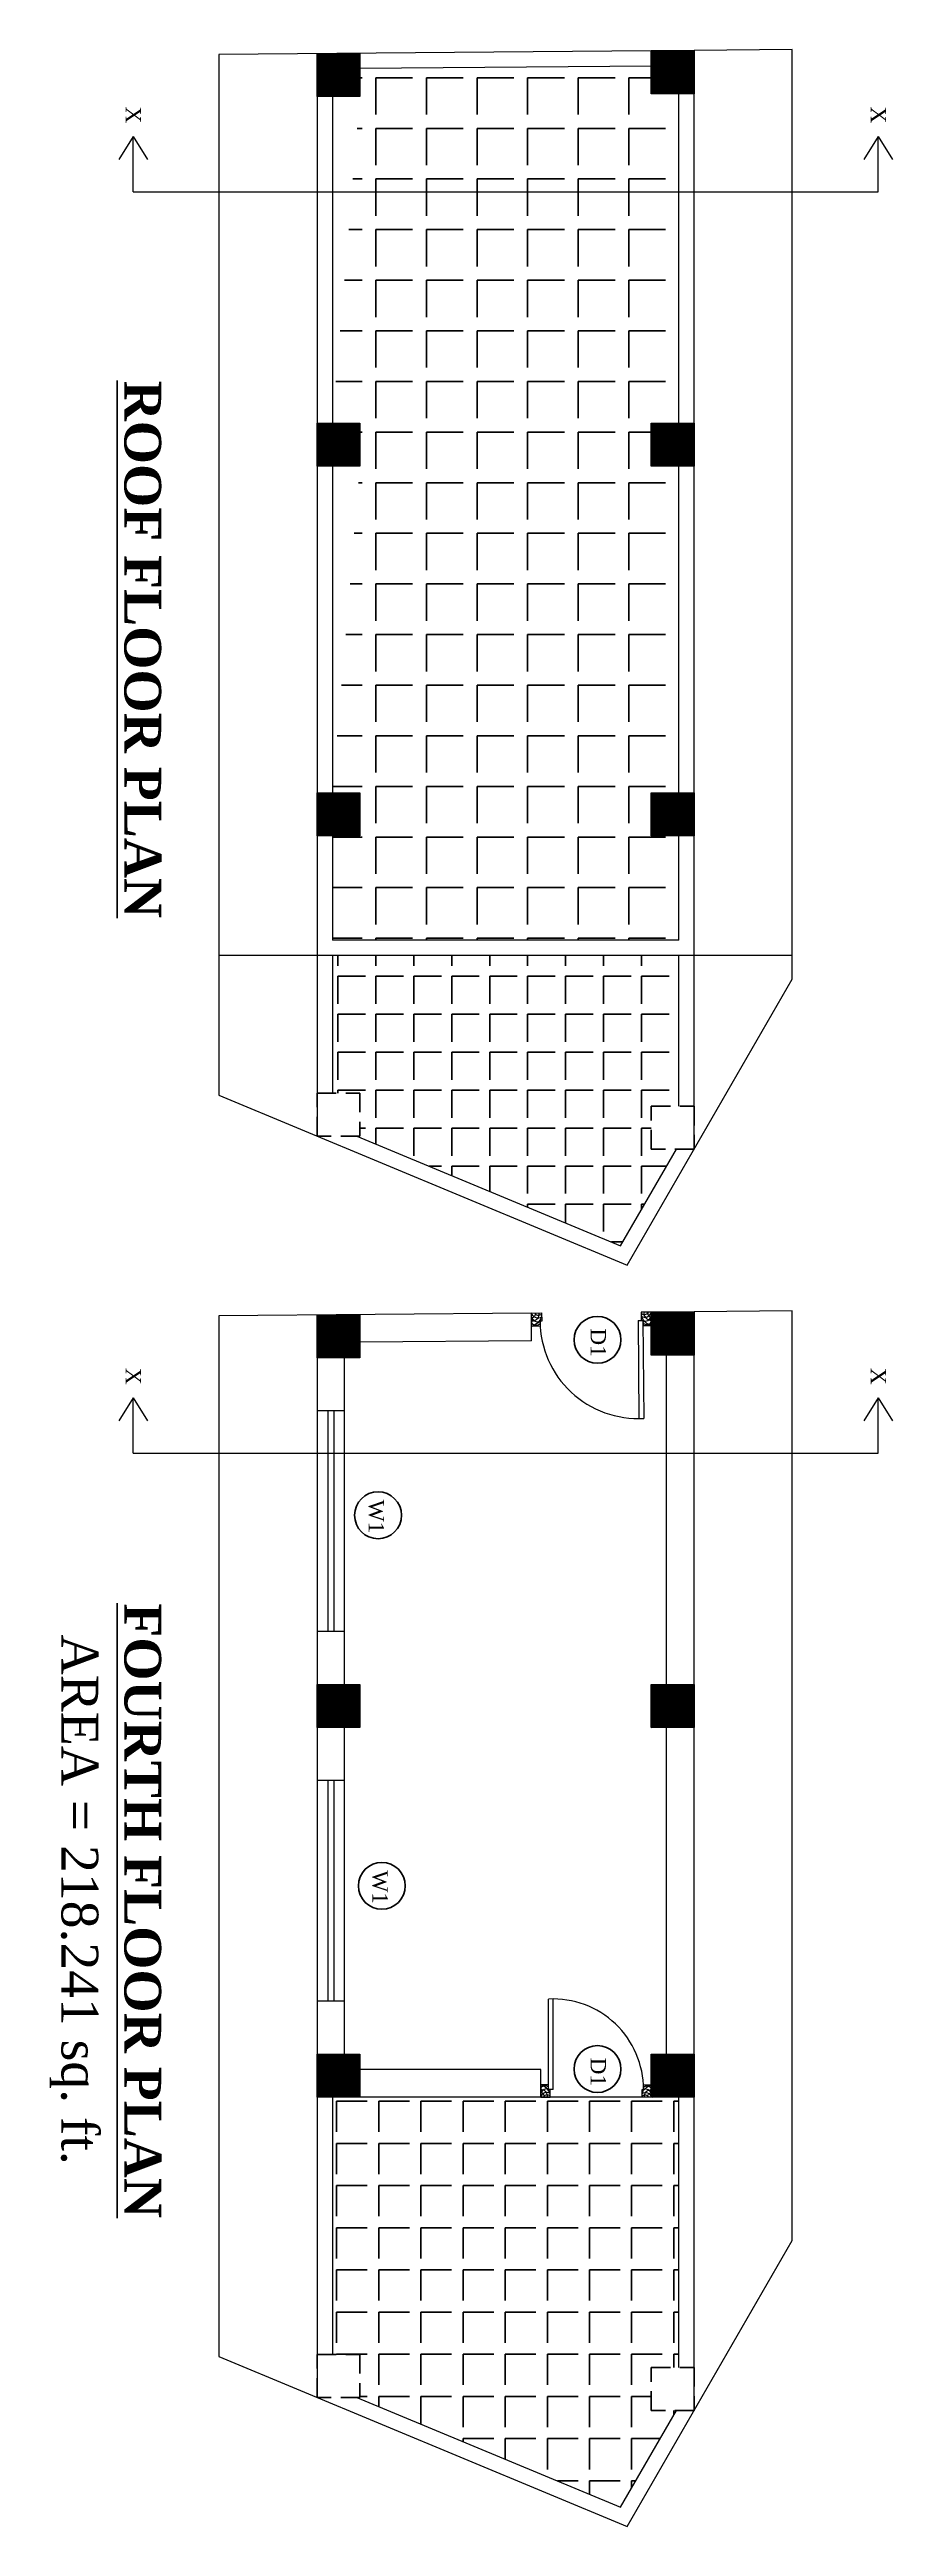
# Model space of a CAD drawing. Header units: inches. Extents: x 20273 to 74670, y -14357 to 735.
# Drawn here: x 34647 to 34922, y -2050 to -1242 of the extents above; entities that cross this region are included whole.
import ezdxf

# ---------------------------------------------------------------- set-up
doc = ezdxf.new("R2010")
doc.units = ezdxf.units.IN
doc.header["$LTSCALE"] = 5
doc.header["$MEASUREMENT"] = 0
doc.linetypes.add('HIDDEN', pattern=[0.375, 0.25, -0.125])
doc.layers.add('A-WALL', color=7, linetype='Continuous', lineweight=9)
doc.layers.add('DOOR', color=62, linetype='Continuous', lineweight=0)
doc.layers.add('TEXT', color=6, linetype='Continuous')
doc.layers.add('WALL', color=7, linetype='Continuous')
doc.styles.add('ordinary', font='times.ttf')
pattern_1 = [(315, (38521.92067, 24465.68692), (0.08838834765, 0.08838834765), [])]
pattern_2 = [(315, (38521.92067, 24876.85326), (0.08838834765, 0.08838834765), [])]

msp = doc.modelspace()

# ---------------------------------------------------------------- texts
at = {"layer": 'TEXT', "style": 'ordinary'}
for s, rotation, p in [('X', 270, (34671.9, -1260.8)), ('X', 270, (34914.89, -1260.8)), ('D1', 270, (34823.55, -1659.1)), ('X', 270, (34671.9, -1671.97)), ('X', 270, (34914.89, -1671.97)), ('W1', 270.00039, (34751.17, -1714.97)), ('W1', 270.00039, (34752.39, -1835.78)), ('D1', 270, (34823.55, -1896.84))]:
    msp.add_text(s, height=5, rotation=rotation, dxfattribs=at).set_placement(p)
at = {"layer": 'TEXT', "char_height": 12, "width": 219.8151, "attachment_point": 8, "rotation": 269.99961, "style": 'ordinary'}
for s, insert in [('{\\fTimes New Roman|b1|i0|c0|p18;\\LROOF FLOOR PLAN}', (34671.32, -1437.74)), ('{\\fTimes New Roman|b1|i0|c0|p18;\\LFOURTH FLOOR PLAN}', (34671.32, -1848.91)), ('AREA = 218.241 sq. ft.', (34647.08, -1845.33))]:
    msp.add_mtext(s, dxfattribs=dict(at, insert=insert))

# ---------------------------------------------------------------- blocks, each defined once
blk = doc.blocks.new('A$C27B36B59')
at = {"layer": 'DOOR'}
for p, q in [((0, 4), (0, 0)), ((2.5, 4), (0, 4)), ((0, 0), (3, 0)), ((2.5, 2.5), (2.5, 4)), ((3, 2.5), (2.5, 2.5)), ((3, 0), (3, 2.5))]:
    blk.add_line(p, q, dxfattribs=at)
for centre, radius, start, end in [((-1.4, -0.54), 4.75, 22.14107, 72.83803), ((1.34, 2.09), 1.64, 45.13802, 144.89476), ((2.21, 0.3), 2.49, 83.31492, 152.65798), ((0.13, 0.37), 2.05, 349.48753, 93.68048), ((1.96, -0.47), 2.01, 58.74475, 166.49498), ((-0.06, 0.32), 1.13, 343.54197, 86.94698), ((2.08, -0.4), 1.17, 38.28162, 160.15192)]:
    blk.add_arc(centre, radius, start, end, dxfattribs=at)
blk = doc.blocks.new('D2')
at = {"layer": 'DOOR'}
for p, q in [((74473.95, 24047.59), (74473.95, 24018.09)), ((74473.95, 24047.59), (74475.45, 24047.59)), ((74475.45, 24047.59), (74475.45, 24018.13))]:
    blk.add_line(p, q, dxfattribs=at)
blk.add_arc((74473.95, 24047.59), 29.5, 180, 272.9146, dxfattribs=at)
at = {"layer": 'DOOR', "xscale": -1, "rotation": 180}
blk.add_blockref('A$C27B36B59', (74441.95, 24050.09), dxfattribs=at)
at = {"layer": 'DOOR', "rotation": 180}
blk.add_blockref('A$C27B36B59', (74477.95, 24050.09), dxfattribs=at)

# ---------------------------------------------------------------- hatches: boundary and pattern name
at = {"layer": 'A-WALL', "ltscale": 5}
h = msp.add_hatch(dxfattribs=at)
h.set_pattern_fill('ANSI31', color=256, angle=270)
h.set_pattern_definition(pattern_2)
h.paths.add_polyline_path([(34843.31, -1256.61), (34857.31, -1256.61), (34857.31, -1242.61), (34843.31, -1242.61)])
h = msp.add_hatch(dxfattribs=at)
h.set_pattern_fill('ANSI31', color=256, angle=270)
h.set_pattern_definition(pattern_2)
h.paths.add_polyline_path([(34734.32, -1257.54), (34748.32, -1257.54), (34748.32, -1243.54), (34734.32, -1243.54)])
h = msp.add_hatch(dxfattribs=at)
h.set_pattern_fill('ANSI31', color=256, angle=270)
h.set_pattern_definition(pattern_2)
h.paths.add_polyline_path([(34734.32, -1378.04), (34748.32, -1378.04), (34748.32, -1364.04), (34734.32, -1364.04)])
h = msp.add_hatch(dxfattribs=at)
h.set_pattern_fill('ANSI31', color=256, angle=270)
h.set_pattern_definition(pattern_2)
h.paths.add_polyline_path([(34843.31, -1378.04), (34857.31, -1378.04), (34857.31, -1364.04), (34843.31, -1364.04)])
h = msp.add_hatch(dxfattribs=at)
h.set_pattern_fill('ANSI31', color=256, angle=270)
h.set_pattern_definition(pattern_2)
h.paths.add_polyline_path([(34734.32, -1498.54), (34748.32, -1498.54), (34748.32, -1484.54), (34734.32, -1484.54)])
h = msp.add_hatch(dxfattribs=at)
h.set_pattern_fill('ANSI31', color=256, angle=270)
h.set_pattern_definition(pattern_2)
h.paths.add_polyline_path([(34843.31, -1498.54), (34857.31, -1498.54), (34857.31, -1484.54), (34843.31, -1484.54)])
h = msp.add_hatch(dxfattribs=at)
h.set_pattern_fill('ANSI31', color=256, angle=270)
h.set_pattern_definition(pattern_1)
h.paths.add_polyline_path([(34734.32, -1654.7), (34734.32, -1668.7), (34748.32, -1668.7), (34748.32, -1654.7)])
h = msp.add_hatch(dxfattribs=at)
h.set_pattern_fill('ANSI31', color=256, angle=270)
h.set_pattern_definition(pattern_1)
h.paths.add_polyline_path([(34843.31, -1667.78), (34857.31, -1667.78), (34857.31, -1653.78), (34843.31, -1653.78)])
h = msp.add_hatch(dxfattribs=at)
h.set_pattern_fill('ANSI31', color=256, angle=270)
h.set_pattern_definition(pattern_1)
h.paths.add_polyline_path([(34734.32, -1775.2), (34734.32, -1789.2), (34748.32, -1789.2), (34748.32, -1775.2)])
h = msp.add_hatch(dxfattribs=at)
h.set_pattern_fill('ANSI31', color=256, angle=270)
h.set_pattern_definition(pattern_1)
h.paths.add_polyline_path([(34843.31, -1789.2), (34857.31, -1789.2), (34857.31, -1775.2), (34843.31, -1775.2)])
h = msp.add_hatch(dxfattribs=at)
h.set_pattern_fill('ANSI31', color=256, angle=270)
h.set_pattern_definition(pattern_1)
h.paths.add_polyline_path([(34734.32, -1895.7), (34734.32, -1909.7), (34748.32, -1909.7), (34748.32, -1895.7)])
h = msp.add_hatch(dxfattribs=at)
h.set_pattern_fill('ANSI31', color=256, angle=270)
h.set_pattern_definition(pattern_1)
h.paths.add_polyline_path([(34843.31, -1895.7), (34843.31, -1909.7), (34857.31, -1909.7), (34857.31, -1895.7)])
at = {"layer": 'WALL', "linetype": 'ByBlock', "ltscale": 5, "true_color": 0xf8991e}
h = msp.add_hatch(dxfattribs=at)
h.set_pattern_fill('ANGLE', color=30, scale=60, angle=270)
h.set_pattern_definition([(270, (37030.49, 28960.067), (16.5, -7e-15), [12, -4.5]), (360, (37030.49, 28960.067), (8e-15, 16.5), [12, -4.5])])
h.paths.add_polyline_path([(34843.31, -1378.04), (34843.31, -1364.04), (34852.31, -1364.04), (34852.31, -1256.61), (34843.31, -1256.61), (34843.31, -1247.61), (34748.32, -1248.42), (34748.32, -1257.54), (34739.32, -1364.04), (34748.32, -1364.04), (34748.32, -1378.04), (34739.32, -1484.54), (34748.32, -1484.54), (34748.32, -1498.54), (34739.32, -1498.54), (34739.32, -1532.54), (34852.31, -1532.54), (34852.31, -1498.54), (34843.31, -1498.54), (34843.31, -1484.54), (34852.31, -1484.54), (34852.31, -1378.04)])
h = msp.add_hatch(dxfattribs=at)
h.set_pattern_fill('ANGLE', color=30, scale=45, angle=270)
h.set_pattern_definition([(270, (37030.49, 28960.067), (12.375, -5e-15), [9, -3.375]), (360, (37030.49, 28960.067), (6e-15, 12.375), [9, -3.375])])
h.paths.add_polyline_path([(34852.31, -1537.54), (34739.32, -1537.54), (34739.32, -1582.4), (34748.32, -1582.4), (34748.32, -1596.4), (34747.34, -1596.4), (34833.32, -1632.17), (34851.53, -1600.66), (34843.31, -1600.66), (34843.31, -1586.66), (34852.31, -1586.66)])
h = msp.add_hatch(dxfattribs=at)
h.set_pattern_fill('ANGLE', color=30, scale=50, angle=270)
h.set_pattern_definition([(270, (38521.92, 26386.47), (13.75, -6e-15), [10, -3.75]), (360, (38521.92, 26386.47), (7e-15, 13.75), [10, -3.75])])
h.paths.add_polyline_path([(34833.32, -2043.34), (34851.53, -2011.82), (34843.31, -2011.82), (34843.31, -1997.82), (34852.31, -1997.82), (34852.31, -1909.7), (34807.31, -1909.7), (34739.32, -1909.7), (34739.32, -1993.57), (34748.32, -1993.57), (34748.32, -2007.57), (34747.34, -2007.57)])

# ---------------------------------------------------------------- linework, layer by layer
at = {"layer": 'A-WALL', "ltscale": 5}
for p, q in [((34843.31, -1242.61), (34702.32, -1243.81)), ((34857.31, -1242.49), (34843.31, -1242.61)), ((34852.31, -1242.61), (34852.31, -1242.49)), ((34889.31, -1242.22), (34857.31, -1242.49)), ((34857.31, -1537.54), (34857.31, -1242.49)), ((34889.31, -1545.28), (34889.31, -1242.22)), ((34702.32, -1243.81), (34702.32, -1583.09)), ((34734.32, -1243.54), (34734.32, -1537.54)), ((34843.35, -1247.61), (34748.32, -1248.42)), ((34739.32, -1257.54), (34739.32, -1364.04)), ((34852.31, -1364.04), (34852.31, -1256.61)), ((34674.32, -1270.59), (34669.64, -1278.02)), ((34674.32, -1288.59), (34674.32, -1270.59)), ((34674.32, -1270.59), (34679, -1278.02)), ((34917.31, -1270.59), (34912.63, -1278.02)), ((34917.31, -1288.59), (34917.31, -1270.59)), ((34917.31, -1270.59), (34921.99, -1278.02)), ((34674.32, -1288.59), (34917.31, -1288.59)), ((34739.32, -1377.91), (34739.32, -1484.54)), ((34852.31, -1484.54), (34852.31, -1378.04)), ((34739.32, -1498.54), (34739.32, -1532.54)), ((34852.31, -1532.54), (34852.31, -1498.54)), ((34852.31, -1532.54), (34739.32, -1532.54)), ((34889.31, -1537.54), (34702.32, -1537.54)), ((34734.32, -1537.54), (34734.32, -1596.4)), ((34739.32, -1537.54), (34739.32, -1582.4)), ((34852.31, -1586.66), (34852.31, -1537.54)), ((34857.31, -1600.66), (34857.31, -1537.54)), ((34835.46, -1638.47), (34889.31, -1545.28)), ((34702.32, -1583.09), (34835.46, -1638.47)), ((34747.34, -1596.4), (34833.32, -1632.17)), ((34833.32, -1632.17), (34851.53, -1600.66)), ((34804.31, -1654.11), (34702.32, -1654.97)), ((34702.32, -1654.97), (34702.32, -1994.26)), ((34734.32, -1654.7), (34734.32, -2007.57)), ((34804.31, -1663.11), (34804.31, -1654.11)), ((34857.31, -1653.66), (34843.31, -1653.78)), ((34889.31, -1653.39), (34857.31, -1653.66)), ((34857.31, -2011.82), (34857.31, -1653.66)), ((34889.31, -1956.45), (34889.31, -1653.39)), ((34804.31, -1663.11), (34748.32, -1663.58)), ((34743.32, -1775.2), (34743.32, -1668.7)), ((34848.31, -1775.2), (34848.31, -1667.78)), ((34674.32, -1681.75), (34669.64, -1689.18)), ((34674.32, -1699.75), (34674.32, -1681.75)), ((34674.32, -1681.75), (34679, -1689.18)), ((34743.32, -1685.95), (34734.32, -1685.95)), ((34737.82, -1685.95), (34737.82, -1757.95)), ((34739.82, -1685.95), (34739.82, -1757.95)), ((34917.31, -1681.75), (34912.63, -1689.18)), ((34917.31, -1699.75), (34917.31, -1681.75)), ((34917.31, -1681.75), (34921.99, -1689.18)), ((34674.32, -1699.75), (34917.31, -1699.75)), ((34743.32, -1757.95), (34734.32, -1757.95)), ((34743.32, -1895.7), (34743.32, -1789.2)), ((34848.31, -1895.7), (34848.31, -1789.2)), ((34743.32, -1806.45), (34734.32, -1806.45)), ((34737.82, -1806.45), (34737.82, -1878.45)), ((34739.82, -1806.45), (34739.82, -1878.45)), ((34743.32, -1878.45), (34734.32, -1878.45)), ((34807.31, -1900.7), (34748.32, -1900.7)), ((34807.31, -1909.7), (34807.31, -1900.7)), ((34739.32, -1909.7), (34739.32, -1993.57)), ((34807.31, -1909.7), (34748.32, -1909.7)), ((34843.31, -1909.7), (34807.31, -1909.7)), ((34852.31, -1997.82), (34852.31, -1909.7)), ((34835.46, -2049.64), (34889.31, -1956.45)), ((34702.32, -1994.26), (34835.46, -2049.64)), ((34747.34, -2007.57), (34833.32, -2043.34)), ((34833.32, -2043.34), (34851.53, -2011.82))]:
    msp.add_line(p, q, dxfattribs=at)
for points in [[(34857.31, -1242.61), (34857.31, -1256.61), (34843.31, -1256.61), (34843.31, -1242.61)], [(34748.32, -1243.54), (34748.32, -1257.54), (34734.32, -1257.54), (34734.32, -1243.54)], [(34748.32, -1364.04), (34748.32, -1378.04), (34734.32, -1378.04), (34734.32, -1364.04)], [(34857.31, -1364.04), (34857.31, -1378.04), (34843.31, -1378.04), (34843.31, -1364.04)], [(34748.32, -1484.54), (34748.32, -1498.54), (34734.32, -1498.54), (34734.32, -1484.54)], [(34857.31, -1484.54), (34857.31, -1498.54), (34843.31, -1498.54), (34843.31, -1484.54)], [(34748.32, -1654.7), (34748.32, -1668.7), (34734.32, -1668.7), (34734.32, -1654.7)], [(34857.31, -1653.78), (34857.31, -1667.78), (34843.31, -1667.78), (34843.31, -1653.78)], [(34748.32, -1775.2), (34748.32, -1789.2), (34734.32, -1789.2), (34734.32, -1775.2)], [(34857.31, -1775.2), (34857.31, -1789.2), (34843.31, -1789.2), (34843.31, -1775.2)], [(34748.32, -1895.7), (34748.32, -1909.7), (34734.32, -1909.7), (34734.32, -1895.7)], [(34857.31, -1895.7), (34857.31, -1909.7), (34843.31, -1909.7), (34843.31, -1895.7)]]:
    msp.add_lwpolyline(points, close=True, dxfattribs=at)
at = {"layer": 'TEXT'}
for centre in [(34825.78, -1662.81), (34754.23, -1720.01), (34755.45, -1840.81), (34825.78, -1900.54)]:
    msp.add_circle(centre, 7.64, dxfattribs=at)
at = {"layer": 'WALL', "color": 2, "linetype": 'HIDDEN', "ltscale": 5}
for points in [[(34748.32, -1582.4), (34748.32, -1596.4), (34734.32, -1596.4), (34734.32, -1582.4)], [(34857.31, -1586.66), (34857.31, -1600.66), (34843.31, -1600.66), (34843.31, -1586.66)], [(34748.32, -1993.57), (34748.32, -2007.57), (34734.32, -2007.57), (34734.32, -1993.57)], [(34857.31, -1997.82), (34857.31, -2011.82), (34843.31, -2011.82), (34843.31, -1997.82)]]:
    msp.add_lwpolyline(points, close=True, dxfattribs=at)

# ---------------------------------------------------------------- block references
at = {"layer": 'WALL', "color": 2, "linetype": 'ByBlock', "xscale": 1.083333333326322, "yscale": 1.083333333326322, "zscale": 1.083333333326322, "rotation": 0.4857626914850212}
msp.add_blockref('D2', (-45617.35, -28391.15), dxfattribs=at)
at = {"layer": 'WALL', "color": 2, "linetype": 'ByBlock', "rotation": 180}
msp.add_blockref('D2', (109285.26, 22140.39), dxfattribs=at)

msp.set_redraw_order([(e.dxf.handle, doc.entitydb.next_handle()) for e in msp.query("TEXT MTEXT ATTDEF DIMENSION ARC_DIMENSION")])  # texts and dimensions are drawn at this point

doc.saveas('drawing.dxf')
